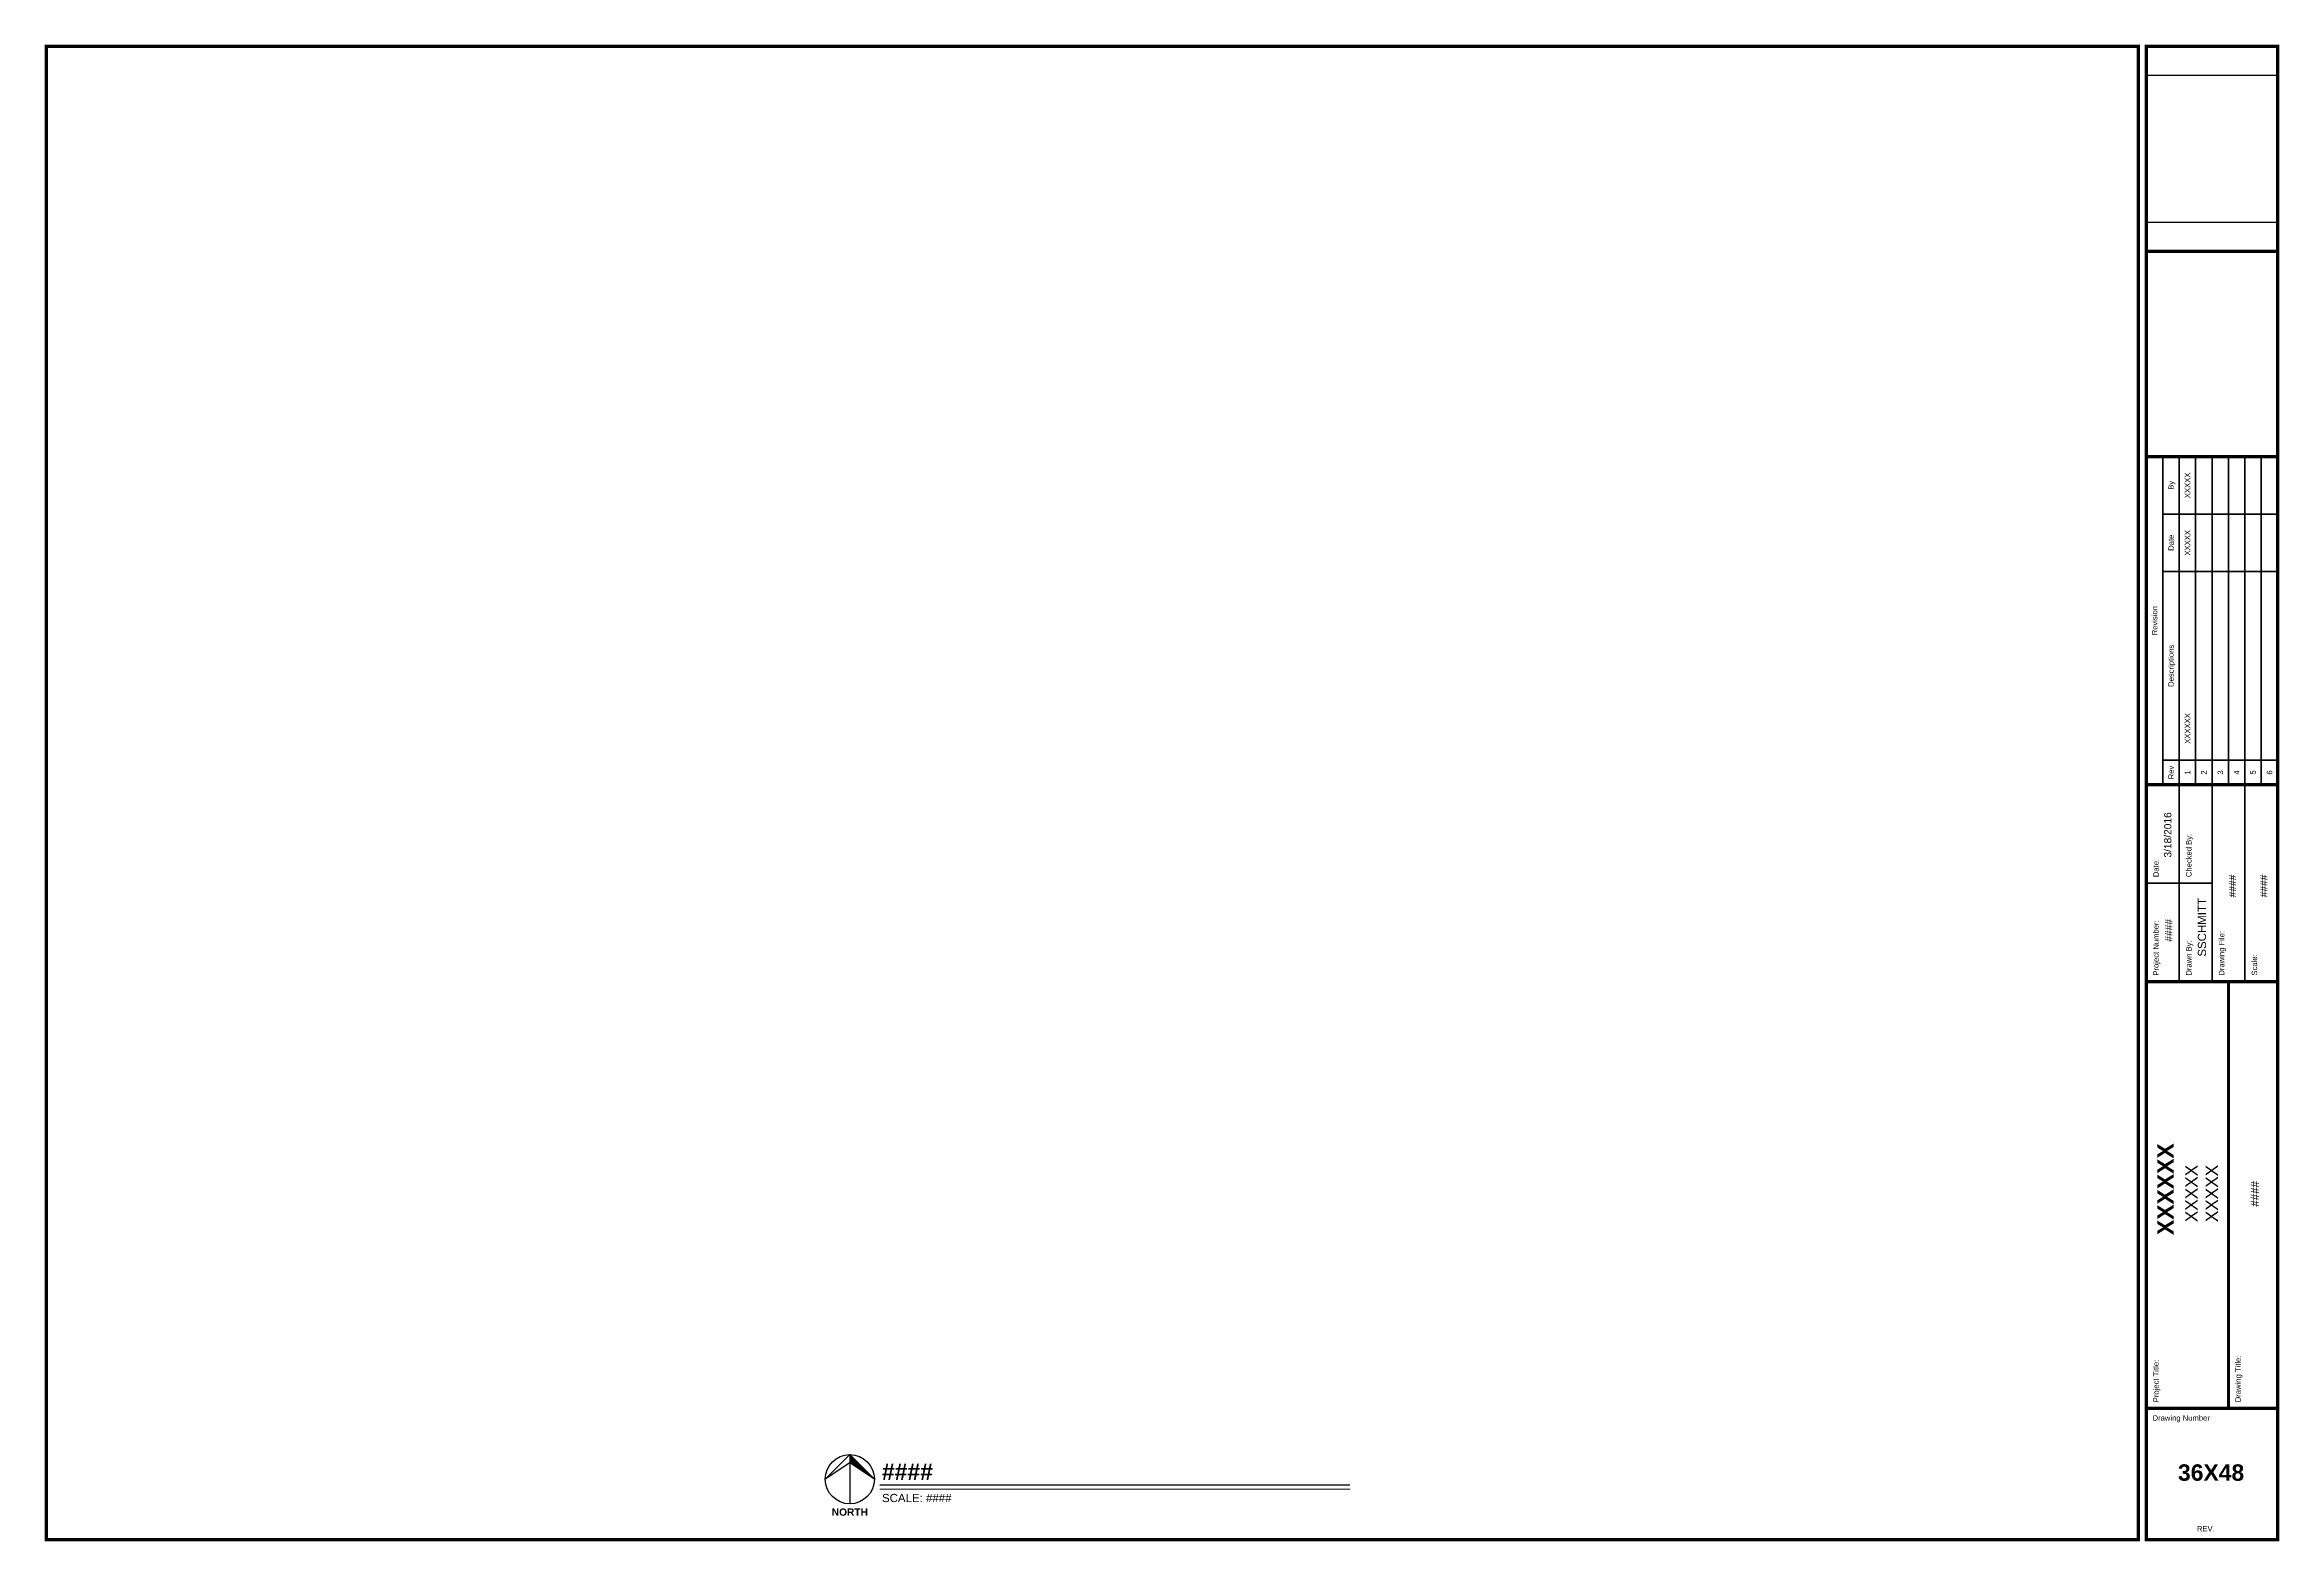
# Paper-space layout '24x36' of a CAD drawing. Header units: inches. Extents: x 0.9 to 71.6, y 0.4 to 23.2.
# Drawn here: x 0.94 to 34.99, y 0.41 to 23.21 of the extents above; entities that cross this region are included whole.
import ezdxf
from ezdxf.enums import TextEntityAlignment as Align

# ---------------------------------------------------------------- set-up
doc = ezdxf.new("R2010")
doc.units = ezdxf.units.IN
doc.header["$MEASUREMENT"] = 0
doc.layers.add('Schedule-Border', color=7, linetype='Continuous', lineweight=80)
for name, color, linetype in [('Schedule-Note', 7, 'Continuous'), ('X-BORD 30x42$0$Bord-Text', 29, 'Continuous'), ('X-BORD 30x42$0$Bord-Text2', 250, 'Continuous')]:
    doc.layers.add(name, color=color, linetype=linetype)
doc.styles.add('1-4 BOLD', font='arialbd.ttf', dxfattribs={"height": 0.25})
doc.styles.add('1-8 REGULAR', font='arial.ttf', dxfattribs={"height": 0.125})
doc.styles.add('10pti', font='arial.ttf')
doc.styles.add('16PTB', font='arialbd.ttf', dxfattribs={"height": 0.25})
doc.styles.add('8PTB', font='arialbd.ttf', dxfattribs={"height": 0.111})
picture_1 = doc.add_image_def('image2.tif', size_in_pixel=(676, 759))

# ---------------------------------------------------------------- blocks, each defined once
blk = doc.blocks.new('North-X')
blk.add_circle((0.375, 0), 0.375)
at = {"style": '8PTB'}
blk.add_text('NORTH', height=0.1112, dxfattribs=at).set_placement((0.375, -0.5), align=Align.MIDDLE)
blk = doc.blocks.new('North Arrow')
blk.add_line((-0.375, 0), (0.375, 0))
for points in [[(0, 0.375), (-0.375, 0), (0, -0.375)], [(0, 0.375), (-0.25, 0), (0, -0.375)]]:
    blk.add_lwpolyline(points)
blk.add_solid([(0, 0.375), (-0.375, 0), (-0.25, 0)])
blk = doc.blocks.new('*U113')
at = {"layer": 'X-BORD 30x42$0$Bord-Text2'}
blk.add_line((-7.161, 0), (0, 0), dxfattribs=at)
at = {"layer": 'X-BORD 30x42$0$Bord-Text2', "lineweight": 0}
blk.add_line((-7.161, -0.062), (0.005, -0.062), dxfattribs=at)
at = {"layer": 'X-BORD 30x42$0$Bord-Text2', "style": '1-8 REGULAR'}
blk.add_text('SCALE:', height=0.125, dxfattribs=at).set_placement((-7.129, -0.261))
at = {"layer": 'X-BORD 30x42$0$Bord-Text2', "style": '1-4 BOLD'}
blk.add_attdef('TITLE3', text='', height=0.25, dxfattribs=at).set_placement((-7.129, 1.078), align=Align.TOP_LEFT)
at = {"layer": 'X-BORD 30x42$0$Bord-Text2'}
for tag, p, height, style in [('TITLE2', (-7.129, 0.453), 0.25, '1-4 BOLD'), ('TITLE1', (-7.129, 0.078), 0.25, '1-4 BOLD'), ('SCALE', (-6.458, -0.261), 0.125, '1-8 REGULAR')]:
    blk.add_attdef(tag, p, '', height=height, dxfattribs=dict(at, style=style))
at = {"layer": 'X-BORD 30x42$0$Bord-Text2', "style": '1-8 REGULAR'}
blk.add_attdef('MEP', text='', height=0.125, dxfattribs=at).set_placement((-0.031, -0.198), align=Align.MIDDLE_RIGHT)
blk = doc.blocks.new('werwrwrwr')
at = {"layer": 'X-BORD 30x42$0$Bord-Text', "style": '16PTB'}
blk.add_attdef('LAYOUT', text='', height=0.25, dxfattribs=at).set_placement((1.003, 0.922), align=Align.CENTER)
blk = doc.blocks.new('1231qwqaeq')
at = {"layer": 'X-BORD 30x42$0$Bord-Text', "style": '10pti'}
blk.add_attdef('SHEET_TITLE_001', (-0.319, 3.053), '', height=0.125, rotation=90, dxfattribs=at)
blk = doc.blocks.new('asda')
at = {"layer": 'X-BORD 30x42$0$Bord-Text', "style": '10pti'}
blk.add_attdef('DATE', text='', height=0.111, rotation=90, dxfattribs=at).set_placement((-0.065, 0.74), align=Align.CENTER)
blk = doc.blocks.new('asdasdasdasdq')
at = {"layer": 'X-BORD 30x42$0$Bord-Text', "style": '10pti'}
blk.add_attdef('SUBSET', text='', height=0.111, rotation=90, dxfattribs=at).set_placement((-0.055, 1.495), align=Align.CENTER)
blk = doc.blocks.new('sdasdasdasd')
at = {"layer": 'X-BORD 30x42$0$Bord-Text', "style": '10pti'}
blk.add_attdef('DRAWN', text='', height=0.125, rotation=90, dxfattribs=at).set_placement((-0.036, 0.756), align=Align.CENTER)

psp = doc.layouts.new('24x36')

# ---------------------------------------------------------------- linework, layer by layer
at = {"layer": 'Schedule-Border'}
for p, q in [((33.214, 16.938), (33.214, 11.938)), ((33.464, 16.938), (33.464, 8.938)), ((33.714, 16.938), (33.714, 11.938)), ((33.964, 16.938), (33.964, 8.938)), ((34.214, 16.938), (34.214, 11.938)), ((34.464, 16.938), (34.464, 8.938)), ((34.714, 16.938), (34.714, 11.938)), ((34.964, 16.063), (33.214, 16.063)), ((34.964, 15.188), (33.214, 15.188)), ((33.214, 12.313), (34.964, 12.313)), ((33.964, 10.438), (32.964, 10.438))]:
    psp.add_line(p, q, dxfattribs=at)
at = {"layer": 'Schedule-Border', "const_width": 0.05}
for points in [[(0.964, 0.438), (0.964, 23.188), (32.839, 23.188), (32.839, 0.438)], [(32.964, 16.938), (32.964, 23.188), (34.964, 23.188), (34.964, 16.938)], [(32.964, 11.938), (32.964, 16.938), (34.964, 16.938), (34.964, 11.938)], [(32.964, 8.938), (32.964, 11.938), (34.964, 11.938), (34.964, 8.938)], [(32.964, 2.438), (32.964, 8.938), (34.214, 8.938), (34.214, 2.438)], [(34.214, 2.438), (34.214, 8.938), (34.964, 8.938), (34.964, 2.438)], [(32.964, 0.438), (32.964, 2.438), (34.964, 2.438), (34.964, 0.438)]]:
    psp.add_lwpolyline(points, close=True, dxfattribs=at)
psp.add_lwpolyline([(32.964, 20.063), (34.964, 20.063)], dxfattribs=at)

# ---------------------------------------------------------------- block references
at = {"layer": 'Schedule-Note'}
ref = psp.add_blockref('asda', (33.409, 10.434), dxfattribs=at)
ref.add_attrib('DATE', '3/18/2016', dxfattribs={"layer": 'X-BORD 30x42$0$Bord-Text2', "height": 0.111, "rotation": 90, "style": '10pti'}).set_placement((33.344, 11.174), align=Align.CENTER)
ref = psp.add_blockref('asdasdasdasdq', (34.386, 8.901), dxfattribs=at)
ref.add_attrib('SUBSET', '####', dxfattribs={"layer": 'X-BORD 30x42$0$Bord-Text2', "height": 0.111, "rotation": 90, "style": '10pti'}).set_placement((34.331, 10.396), align=Align.CENTER)
ref = psp.add_blockref('asdasdasdasdq', (34.863, 8.901), dxfattribs=at)
ref.add_attrib('SUBSET', '####', dxfattribs={"layer": 'X-BORD 30x42$0$Bord-Text2', "height": 0.111, "rotation": 90, "style": '10pti'}).set_placement((34.808, 10.396), align=Align.CENTER)
ref = psp.add_blockref('asda', (33.423, 8.981), dxfattribs=at)
ref.add_attrib('DATE', '####', dxfattribs={"layer": 'X-BORD 30x42$0$Bord-Text2', "height": 0.111, "rotation": 90, "style": '10pti'}).set_placement((33.358, 9.721), align=Align.CENTER)
ref = psp.add_blockref('sdasdasdasd', (33.908, 9.011), dxfattribs=at)
ref.add_attrib('DRAWN', 'SSCHMITT', dxfattribs={"layer": 'X-BORD 30x42$0$Bord-Text2', "height": 0.125, "rotation": 90, "style": '10pti'}).set_placement((33.872, 9.766), align=Align.CENTER)
ref = psp.add_blockref('1231qwqaeq', (34.997, 2.458), dxfattribs=at)
ref.add_attrib('SHEET_TITLE_001', '####', (34.678, 5.512), dxfattribs={"layer": 'X-BORD 30x42$0$Bord-Text2', "height": 0.125, "rotation": 90, "style": '10pti'})
ref = psp.add_blockref('werwrwrwr', (32.945, 0.413), dxfattribs=at)
ref.add_attrib('LAYOUT', '36X48', dxfattribs={"layer": 'X-BORD 30x42$0$Bord-Text2', "height": 0.25, "style": '16PTB'}).set_placement((33.949, 1.335), align=Align.CENTER)
at = {"layer": 'X-BORD 30x42$0$Bord-Text'}
psp.add_blockref('North-X', (12.832, 1.358), dxfattribs=at)
at = {"layer": 'X-BORD 30x42$0$Bord-Text', "rotation": 270}
psp.add_blockref('North Arrow', (13.207, 1.358), dxfattribs=at)
at = {"layer": 'X-BORD 30x42$0$Bord-Text'}
ref = psp.add_blockref('*U113', (20.826, 1.271), dxfattribs=at)
ref.add_attrib('TITLE1', '####', (13.696, 1.349), dxfattribs={"layer": 'X-BORD 30x42$0$Bord-Text2', "height": 0.25, "style": '1-4 BOLD'})
ref.add_attrib('SCALE', '####', (14.368, 1.01), dxfattribs={"layer": 'X-BORD 30x42$0$Bord-Text2', "height": 0.125, "style": '1-8 REGULAR'})

# ---------------------------------------------------------------- texts
at = {"layer": 'Schedule-Note', "style": '10pti'}
for s, height, p in [('XXXXX', 0.0834, (33.589, 16.5)), ('By', 0.0833, (33.339, 16.5)), ('Date', 0.0833, (33.339, 15.625)), ('XXXXX', 0.0834, (33.589, 15.625)), ('Revision', 0.0833, (33.089, 14.438)), ('Descriptions', 0.08333, (33.339, 13.75)), ('Rev', 0.0833, (33.339, 12.125)), ('1', 0.0833, (33.589, 12.125)), ('2', 0.0833, (33.839, 12.125)), ('3', 0.0833, (34.089, 12.125)), ('4', 0.0833, (34.339, 12.125)), ('5', 0.0833, (34.589, 12.125)), ('6', 0.0833, (34.839, 12.125))]:
    psp.add_text(s, height=height, rotation=90, dxfattribs=at).set_placement(p, align=Align.MIDDLE_CENTER)
psp.add_text('XXXXXX', height=0.0834, rotation=90, dxfattribs=at).set_placement((33.589, 12.563), align=Align.MIDDLE_LEFT)
for s, height, p in [('Checked By:', 0.08333, (33.651, 10.531)), ('Date:', 0.0833, (33.151, 10.531)), ('Project Number:', 0.08333, (33.151, 9.031)), ('Drawn By:', 0.0833, (33.651, 9.031)), ('Drawing File:', 0.08333, (34.151, 9.031)), ('Scale:', 0.0833, (34.651, 9.031)), ('Project Title:', 0.08333, (33.151, 2.531)), ('Drawing Title:', 0.08333, (34.401, 2.531))]:
    psp.add_text(s, height=height, rotation=90, dxfattribs=at).set_placement(p)
at = {"layer": 'Schedule-Note'}
for s, height, style, p in [('XXXXXX', 0.25, '16PTB', (33.378, 5.777)), ('XXXXX', 0.1875, '10pti', (33.744, 5.711)), ('XXXXX', 0.1875, '10pti', (34.052, 5.711))]:
    psp.add_text(s, height=height, rotation=90, dxfattribs=dict(at, style=style)).set_placement(p, align=Align.CENTER)
at = {"layer": 'Schedule-Note', "style": '10pti'}
for s, height, p in [('Drawing Number', 0.08333, (33.057, 2.25)), ('REV.', 0.0833, (33.733, 0.563))]:
    psp.add_text(s, height=height, dxfattribs=at).set_placement(p)

# ---------------------------------------------------------------- pictures from other files: only their frames are drawn
image = psp.add_image(picture_1, insert=(32.964, 20.503), size_in_units=(2, 2.246))
image.dxf.flags = 7

doc.saveas('drawing.dxf')
